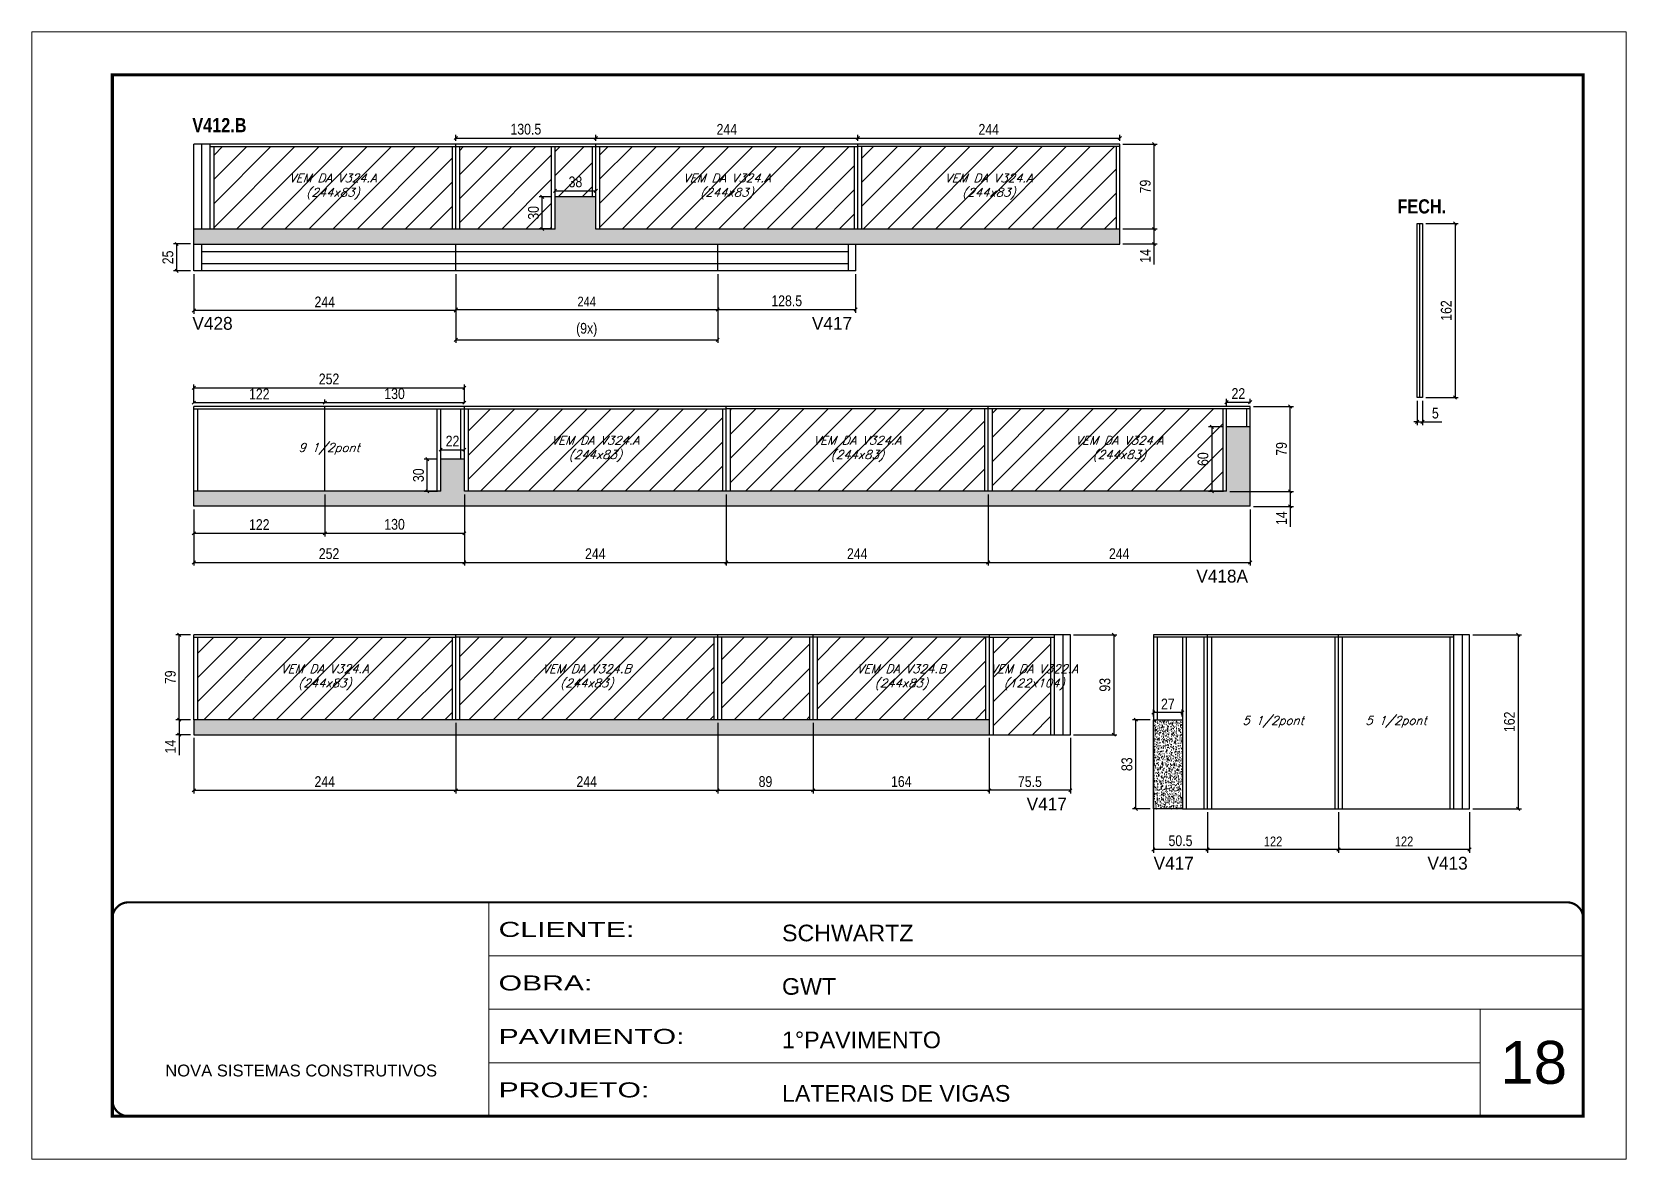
# Model space of a CAD drawing. Extents: x 13154 to 22413, y 1253 to 30260.
# Drawn here: x 14753 to 16238, y 24225 to 25275 of the extents above; entities that cross this region are included whole.
import ezdxf

# ---------------------------------------------------------------- set-up
doc = ezdxf.new("R2010")
doc.units = 0
doc.linetypes.add('CONTINUO', pattern=[0])
doc.linetypes.add('DASHED', pattern=[0.75, 0.5, -0.25])
for name, color, linetype in [('5', 5, 'Continuous'), ('COTA', 241, 'Continuous'), ('NOMENCLATURA', 7, 'Continuous'), ('Painéis', 200, 'Continuous'), ('SARR_2.2x7', 40, 'Continuous'), ('SARR_3.5x7', 81, 'Continuous'), ('SARR_EDITAR', 141, 'Continuous'), ('texto', 7, 'Continuous')]:
    doc.layers.add(name, color=color, linetype=linetype)
for name, color, linetype, lineweight in [('CARIMBO', 255, 'Continuous', 9), ('Folhas', 255, 'Continuous', 9), ('Hachura', 251, 'Continuous', 9), ('SARRAFO DE PRESSAO', 251, 'DASHED', 9)]:
    doc.layers.add(name, color=color, linetype=linetype, lineweight=lineweight)
doc.styles.add('ARIAL', font='arial.ttf')
doc.styles.add('COTA TECNICA', font='techl___.ttf', dxfattribs={"height": 10})
doc.styles.add('COTA TECNICA-50', font='techl___.ttf', dxfattribs={"height": 9})
doc.styles.add('Romans', font='romans.shx')
doc.styles.add('ROMAS860', font='ROMAS860.SHX')
doc.styles.add('TECNICA', font='techb___.ttf', dxfattribs={"height": 10})
doc.styles.add('Tecnologia', font='')
doc.styles.get('Tecnologia').set_extended_font_data('Forgotten Futurist')
doc.dimstyles.new('COTA PAINEL-50', dxfattribs={"dimtxt": 9, "dimasz": 3, "dimexe": 3, "dimexo": 3, "dimgap": 3, "dimtad": 1, "dimdec": 1, "dimzin": 12, "dimdsep": 46, "dimtxsty": 'COTA TECNICA-50', "dimblk1": 'OBLIQUE', "dimblk2": 'OBLIQUE', "dimsah": 1, "dimcen": 0.9, "dimclrd": 4, "dimclre": 4, "dimclrt": 240, "dimadec": 1, "dimazin": 3, "dimtfac": 1, "dimtdec": 1, "dimtmove": 0, "dimatfit": 3, "dimfxl": 1, "dimtolj": 1, "dimtzin": 12, "dimarcsym": 0})
doc.dimstyles.new('PAINEL', dxfattribs={"dimtxt": 10, "dimasz": 3, "dimexe": 3, "dimexo": 3, "dimgap": 3, "dimtad": 1, "dimdec": 1, "dimzin": 12, "dimdsep": 46, "dimtxsty": 'COTA TECNICA', "dimblk1": 'OBLIQUE', "dimblk2": 'OBLIQUE', "dimsah": 1, "dimcen": 0.9, "dimclrd": 4, "dimclre": 4, "dimclrt": 240, "dimadec": 1, "dimazin": 3, "dimtfac": 1, "dimtdec": 1, "dimtmove": 0, "dimatfit": 3, "dimfxl": 1, "dimtolj": 1, "dimtzin": 12, "dimarcsym": 0})

msp = doc.modelspace()

# ---------------------------------------------------------------- texts
at = {"layer": '5', "linetype": 'Continuous', "style": 'ROMAS860'}
for s, p in [('V428', (14902.4, 24997.37)), ('V417', (15479.48, 24997.37)), ('V418A', (15837.51, 24761.93)), ('V417', (15679.48, 24549.61)), ('V417', (15797.76, 24494.5)), ('V413', (16052.82, 24494.5))]:
    msp.add_text(s, height=12, rotation=0.00004, dxfattribs=at).set_placement(p)
at = {"layer": 'CARIMBO', "style": 'ARIAL'}
msp.add_text('18', height=40, dxfattribs=at).set_placement((16120.74, 24295.02))
at = {"layer": 'NOMENCLATURA', "style": 'TECNICA'}
for s, p in [('V412.B', (14902.35, 25181.38)), ('FECH.', (16024.86, 25105.73))]:
    msp.add_text(s, height=13.2, dxfattribs=at).set_placement(p)
at = {"layer": 'texto', "color": 2, "char_height": 8, "attachment_point": 5, "style": 'Romans'}
for s, insert in [('{\\Q19;\\C256;VEM DA V324.A^J(244x83)}', (15033.23, 25130.75)), ('{\\Q19;\\C256;VEM DA V324.A^J(244x83)}', (15400.23, 25130.75)), ('{\\Q19;\\C256;VEM DA V324.A^J(244x83)}', (15644.23, 25130.75)), ('{\\Q19;\\C256;9 1/2pont}', (15029.73, 24886.44)), ('{\\Q19;\\C256;VEM DA V324.A^J(244x83)}', (15277.73, 24886.44)), ('{\\Q19;\\C256;VEM DA V324.A^J(244x83)}', (15521.73, 24886.44)), ('{\\Q19;\\C256;VEM DA V324.A^J(244x83)}', (15765.73, 24886.44)), ('{\\Q19;\\C256;VEM DA V324.A^J(244x83)}', (15025.73, 24673.67)), ('{\\Q19;\\C256;VEM DA V324.B^J(244x83)}', (15269.73, 24673.67)), ('{\\Q19;\\C256;VEM DA V324.B^J(244x83)}', (15562.73, 24673.67)), ('{\\Q19;\\C256;VEM DA V322.A^J(122x104)}', (15686.49, 24673.67)), ('{\\Q19;\\C256;5 1/2pont}', (15909.04, 24632.17)), ('{\\Q19;\\C256;5 1/2pont}', (16023.54, 24632.17))]:
    msp.add_mtext(s, dxfattribs=dict(at, insert=insert))

# ---------------------------------------------------------------- blocks, each defined once
blk = doc.blocks.new('9999999999')
at = {"color": 30, "linetype": 'CONTINUO'}
for p, q in [((98564.6, 34230.2), (98564.6, 34429.4)), ((98564.6, 34379.6), (99584, 34379.6)), ((98564.6, 34329.8), (99488, 34329.8)), ((99584, 34329.8), (99488, 34329.8)), ((99488, 34329.8), (99488, 34230.2)), ((98564.6, 34280), (99488, 34280))]:
    blk.add_line(p, q, dxfattribs=at)
at = {"color": 30, "linetype": 'CONTINUO', "const_width": 2}
blk.add_lwpolyline([(99584, 34230.2), (99584, 34414.4, 0.414214), (99569, 34429.4), (98229, 34429.4, 0.414214), (98214, 34414.4), (98214, 34245.2, 0.414214), (98229, 34230.2), (99584, 34230.2)], format="xyb", dxfattribs=at)
at = {"layer": 'Folhas'}
blk.add_lwpolyline([(98139, 34190.2), (99624, 34190.2), (99624, 35240.2), (98139, 35240.2)], close=True, dxfattribs=at)
at = {"layer": 'Folhas', "color": 30, "const_width": 3}
blk.add_lwpolyline([(98214, 34230.2), (99584, 34230.2), (99584, 35200.2), (98214, 35200.2)], close=True, dxfattribs=at)
at = {"color": 7, "linetype": 'Continuous', "ltscale": 5, "style": 'ARIAL'}
for s, height, p in [('SCHWARTZ', 15.48, (98837.7, 34393.1)), ('GWT', 15.48, (98837.7, 34343.3)), ('1°PAVIMENTO', 15.483, (98837.7, 34293.5)), ('NOVA SISTEMAS CONSTRUTIVOS', 11.059, (98263.2, 34267.2)), ('LATERAIS DE VIGAS', 15.483, (98837.7, 34243.7))]:
    blk.add_text(s, height=height, dxfattribs=at).set_placement(p)
at = {"layer": 'Folhas', "color": 7, "style": 'Tecnologia', "width": 1.5}
for s, p in [('CLIENTE:', (98573.7, 34397.2)), ('OBRA:', (98573.7, 34347.3)), ('PAVIMENTO:', (98573.7, 34297.5)), ('PROJETO:', (98573.7, 34247.7))]:
    blk.add_text(s, height=14, dxfattribs=at).set_placement(p)
blk = doc.blocks.new('_Oblique')
at = {"color": 0, "linetype": 'ByBlock', "lineweight": -2}
blk.add_line((-0.5, -0.5), (0.5, 0.5), dxfattribs=at)
blk = doc.blocks.new('*D1491')
at = {"layer": 'COTA', "color": 4, "linetype": 'ByBlock', "lineweight": -2, "transparency": 16777216}
for p, q in [((15147.7, 25049.3), (15147.7, 25013.2)), ((15391.7, 25049.3), (15391.7, 25013.2)), ((15147.7, 25016.2), (15391.7, 25016.2))]:
    blk.add_line(p, q, dxfattribs=at)
at = {"layer": 'Defpoints', "color": 0, "linetype": 'ByBlock', "transparency": 16777216}
for p in [(15147.7, 25052.3), (15391.7, 25052.3), (15391.7, 25016.2)]:
    blk.add_point(p, dxfattribs=at)
at = {"layer": 'COTA', "color": 4, "linetype": 'ByBlock', "lineweight": -2, "transparency": 16777216, "xscale": 3, "yscale": 3, "zscale": 3, "rotation": 180}
blk.add_blockref('_Oblique', (15147.7, 25016.2), dxfattribs=at)
at = {"layer": 'COTA', "color": 4, "linetype": 'ByBlock', "lineweight": -2, "transparency": 16777216, "xscale": 3, "yscale": 3, "zscale": 3}
blk.add_blockref('_Oblique', (15391.7, 25016.2), dxfattribs=at)
at = {"layer": 'COTA', "color": 240, "linetype": 'ByBlock', "transparency": 16777216, "insert": (15269.7, 25023.7), "char_height": 9, "attachment_point": 5, "style": 'COTA TECNICA-50'}
blk.add_mtext('\\A1;244', dxfattribs=at)
blk = doc.blocks.new('*D1492')
at = {"layer": 'COTA', "color": 4, "linetype": 'ByBlock', "lineweight": -2, "transparency": 16777216}
for p, q in [((14903.7, 25049.3), (14903.7, 25012.3)), ((15147.7, 25049.3), (15147.7, 25012.3)), ((15147.7, 25015.3), (14903.7, 25015.3))]:
    blk.add_line(p, q, dxfattribs=at)
at = {"layer": 'Defpoints', "color": 0, "linetype": 'ByBlock', "transparency": 16777216}
for p in [(14903.7, 25052.3), (15147.7, 25052.3), (14903.7, 25015.3)]:
    blk.add_point(p, dxfattribs=at)
at = {"layer": 'COTA', "color": 4, "linetype": 'ByBlock', "lineweight": -2, "transparency": 16777216, "xscale": 3, "yscale": 3, "zscale": 3, "rotation": 180}
blk.add_blockref('_Oblique', (14903.7, 25015.3), dxfattribs=at)
at = {"layer": 'COTA', "color": 4, "linetype": 'ByBlock', "lineweight": -2, "transparency": 16777216, "xscale": 3, "yscale": 3, "zscale": 3}
blk.add_blockref('_Oblique', (15147.7, 25015.3), dxfattribs=at)
at = {"layer": 'COTA', "color": 240, "linetype": 'ByBlock', "transparency": 16777216, "insert": (15025.7, 25023.3), "char_height": 10, "attachment_point": 5, "style": 'COTA TECNICA'}
blk.add_mtext('\\A1;244', dxfattribs=at)
blk = doc.blocks.new('*D1493')
at = {"layer": 'COTA', "color": 4, "linetype": 'ByBlock', "lineweight": -2, "transparency": 16777216}
for p, q in [((15391.7, 25049.3), (15391.7, 25013.2)), ((15520.2, 25049.3), (15520.2, 25013.2)), ((15391.7, 25016.2), (15520.2, 25016.2))]:
    blk.add_line(p, q, dxfattribs=at)
at = {"layer": 'Defpoints', "color": 0, "linetype": 'ByBlock', "transparency": 16777216}
for p in [(15391.7, 25052.3), (15520.2, 25052.3), (15520.2, 25016.2)]:
    blk.add_point(p, dxfattribs=at)
at = {"layer": 'COTA', "color": 4, "linetype": 'ByBlock', "lineweight": -2, "transparency": 16777216, "xscale": 3, "yscale": 3, "zscale": 3, "rotation": 180}
blk.add_blockref('_Oblique', (15391.7, 25016.2), dxfattribs=at)
at = {"layer": 'COTA', "color": 4, "linetype": 'ByBlock', "lineweight": -2, "transparency": 16777216, "xscale": 3, "yscale": 3, "zscale": 3}
blk.add_blockref('_Oblique', (15520.2, 25016.2), dxfattribs=at)
at = {"layer": 'COTA', "color": 240, "linetype": 'ByBlock', "transparency": 16777216, "insert": (15456, 25024.3), "char_height": 10, "attachment_point": 5, "style": 'COTA TECNICA'}
blk.add_mtext('\\A1;128.5', dxfattribs=at)
blk = doc.blocks.new('*D1494')
at = {"layer": 'COTA', "color": 4, "lineweight": -2, "transparency": 16777216}
for p, q in [((15147.7, 25049.3), (15147.7, 24985.1)), ((15391.7, 25049.3), (15391.7, 24985.1)), ((15147.7, 24988.1), (15391.7, 24988.1))]:
    blk.add_line(p, q, dxfattribs=at)
at = {"layer": 'Defpoints', "color": 0, "transparency": 16777216}
for p in [(15147.7, 25052.3), (15391.7, 25052.3), (15391.7, 24988.1)]:
    blk.add_point(p, dxfattribs=at)
at = {"layer": 'COTA', "color": 4, "lineweight": -2, "transparency": 16777216, "xscale": 3, "yscale": 3, "zscale": 3, "rotation": 180}
blk.add_blockref('_Oblique', (15147.7, 24988.1), dxfattribs=at)
at = {"layer": 'COTA', "color": 4, "lineweight": -2, "transparency": 16777216, "xscale": 3, "yscale": 3, "zscale": 3}
blk.add_blockref('_Oblique', (15391.7, 24988.1), dxfattribs=at)
at = {"layer": 'COTA', "color": 240, "transparency": 16777216, "insert": (15269.7, 24997.3), "char_height": 10, "attachment_point": 5, "style": 'COTA TECNICA'}
blk.add_mtext('\\A1;(9x)', dxfattribs=at)
blk = doc.blocks.new('*D1499')
at = {"layer": 'COTA', "color": 4, "lineweight": -2, "transparency": 16777216}
for p, q in [((15237.2, 25121.3), (15225.3, 25121.3)), ((15228.3, 25091.3), (15228.3, 25121.3)), ((15237.2, 25091.3), (15225.3, 25091.3))]:
    blk.add_line(p, q, dxfattribs=at)
at = {"layer": 'Defpoints', "color": 0, "transparency": 16777216}
for p in [(15228.3, 25121.3), (15240.2, 25121.3), (15240.2, 25091.3)]:
    blk.add_point(p, dxfattribs=at)
at = {"layer": 'COTA', "color": 4, "lineweight": -2, "transparency": 16777216, "xscale": 3, "yscale": 3, "zscale": 3}
for p, rotation in [((15228.3, 25121.3), 90), ((15228.3, 25091.3), 270)]:
    blk.add_blockref('_Oblique', p, dxfattribs=dict(at, rotation=rotation))
at = {"layer": 'COTA', "color": 240, "transparency": 16777216, "insert": (15220.1, 25106.3), "char_height": 10, "attachment_point": 5, "rotation": 90, "style": 'COTA TECNICA'}
blk.add_mtext('\\A1;30', dxfattribs=at)
blk = doc.blocks.new('*D1500')
at = {"layer": 'COTA', "color": 4, "lineweight": -2, "transparency": 16777216}
for p, q in [((15240.2, 25124.3), (15240.2, 25129.8)), ((15240.2, 25126.8), (15278.2, 25126.8)), ((15278.2, 25124.3), (15278.2, 25129.8))]:
    blk.add_line(p, q, dxfattribs=at)
at = {"layer": 'Defpoints', "color": 0, "transparency": 16777216}
for p in [(15278.2, 25126.8), (15240.2, 25121.3), (15278.2, 25121.3)]:
    blk.add_point(p, dxfattribs=at)
at = {"layer": 'COTA', "color": 4, "lineweight": -2, "transparency": 16777216, "xscale": 3, "yscale": 3, "zscale": 3, "rotation": 180}
blk.add_blockref('_Oblique', (15240.2, 25126.8), dxfattribs=at)
at = {"layer": 'COTA', "color": 4, "lineweight": -2, "transparency": 16777216, "xscale": 3, "yscale": 3, "zscale": 3}
blk.add_blockref('_Oblique', (15278.2, 25126.8), dxfattribs=at)
at = {"layer": 'COTA', "color": 240, "transparency": 16777216, "insert": (15259.2, 25135.1), "char_height": 10, "attachment_point": 5, "style": 'COTA TECNICA'}
blk.add_mtext('\\A1;38', dxfattribs=at)
blk = doc.blocks.new('*D1501')
at = {"layer": 'COTA', "color": 4, "lineweight": -2, "transparency": 16777216}
for p, q in [((15130.7, 24876.9), (15118.2, 24876.9)), ((15121.2, 24846.9), (15121.2, 24876.9)), ((15130.7, 24846.9), (15118.2, 24846.9))]:
    blk.add_line(p, q, dxfattribs=at)
at = {"layer": 'Defpoints', "color": 0, "transparency": 16777216}
for p in [(15121.2, 24876.9), (15133.7, 24876.9), (15133.7, 24846.9)]:
    blk.add_point(p, dxfattribs=at)
at = {"layer": 'COTA', "color": 4, "lineweight": -2, "transparency": 16777216, "xscale": 3, "yscale": 3, "zscale": 3}
for p, rotation in [((15121.2, 24876.9), 90), ((15121.2, 24846.9), 270)]:
    blk.add_blockref('_Oblique', p, dxfattribs=dict(at, rotation=rotation))
at = {"layer": 'COTA', "color": 240, "transparency": 16777216, "insert": (15113, 24861.9), "char_height": 10, "attachment_point": 5, "rotation": 90, "style": 'COTA TECNICA'}
blk.add_mtext('\\A1;30', dxfattribs=at)
blk = doc.blocks.new('*D1502')
at = {"layer": 'COTA', "color": 4, "lineweight": -2, "transparency": 16777216}
for p, q in [((15133.7, 24879.9), (15133.7, 24888.7)), ((15155.7, 24879.9), (15155.7, 24888.7)), ((15133.7, 24885.7), (15155.7, 24885.7))]:
    blk.add_line(p, q, dxfattribs=at)
at = {"layer": 'Defpoints', "color": 0, "transparency": 16777216}
for p in [(15133.7, 24876.9), (15155.7, 24885.7), (15155.7, 24876.9)]:
    blk.add_point(p, dxfattribs=at)
at = {"layer": 'COTA', "color": 4, "lineweight": -2, "transparency": 16777216, "xscale": 3, "yscale": 3, "zscale": 3, "rotation": 180}
blk.add_blockref('_Oblique', (15133.7, 24885.7), dxfattribs=at)
at = {"layer": 'COTA', "color": 4, "lineweight": -2, "transparency": 16777216, "xscale": 3, "yscale": 3, "zscale": 3}
blk.add_blockref('_Oblique', (15155.7, 24885.7), dxfattribs=at)
at = {"layer": 'COTA', "color": 240, "transparency": 16777216, "insert": (15144.7, 24893.7), "char_height": 10, "attachment_point": 5, "style": 'COTA TECNICA'}
blk.add_mtext('\\A1;22', dxfattribs=at)
blk = doc.blocks.new('*D1503')
at = {"layer": 'COTA', "color": 4, "lineweight": -2, "transparency": 16777216}
for p, q in [((15147.7, 24631.2), (15147.7, 24565.4)), ((14903.7, 24617.2), (14903.7, 24565.4)), ((14903.7, 24568.4), (15147.7, 24568.4))]:
    blk.add_line(p, q, dxfattribs=at)
at = {"layer": 'Defpoints', "color": 0, "transparency": 16777216}
for p in [(15147.7, 24634.2), (14903.7, 24620.2), (15147.7, 24568.4)]:
    blk.add_point(p, dxfattribs=at)
at = {"layer": 'COTA', "color": 4, "lineweight": -2, "transparency": 16777216, "xscale": 3, "yscale": 3, "zscale": 3, "rotation": 180}
blk.add_blockref('_Oblique', (14903.7, 24568.4), dxfattribs=at)
at = {"layer": 'COTA', "color": 4, "lineweight": -2, "transparency": 16777216, "xscale": 3, "yscale": 3, "zscale": 3}
blk.add_blockref('_Oblique', (15147.7, 24568.4), dxfattribs=at)
at = {"layer": 'COTA', "color": 240, "transparency": 16777216, "insert": (15025.7, 24576.5), "char_height": 10, "attachment_point": 5, "style": 'COTA TECNICA'}
blk.add_mtext('\\A1;244', dxfattribs=at)
blk = doc.blocks.new('*D1504')
at = {"layer": 'COTA', "color": 4, "lineweight": -2, "transparency": 16777216}
for p, q in [((15147.7, 24631.2), (15147.7, 24565.4)), ((15391.7, 24631.2), (15391.7, 24565.4)), ((15147.7, 24568.4), (15391.7, 24568.4))]:
    blk.add_line(p, q, dxfattribs=at)
at = {"layer": 'Defpoints', "color": 0, "transparency": 16777216}
for p in [(15147.7, 24634.2), (15391.7, 24634.2), (15391.7, 24568.4)]:
    blk.add_point(p, dxfattribs=at)
at = {"layer": 'COTA', "color": 4, "lineweight": -2, "transparency": 16777216, "xscale": 3, "yscale": 3, "zscale": 3, "rotation": 180}
blk.add_blockref('_Oblique', (15147.7, 24568.4), dxfattribs=at)
at = {"layer": 'COTA', "color": 4, "lineweight": -2, "transparency": 16777216, "xscale": 3, "yscale": 3, "zscale": 3}
blk.add_blockref('_Oblique', (15391.7, 24568.4), dxfattribs=at)
at = {"layer": 'COTA', "color": 240, "transparency": 16777216, "insert": (15269.7, 24576.5), "char_height": 10, "attachment_point": 5, "style": 'COTA TECNICA'}
blk.add_mtext('\\A1;244', dxfattribs=at)
blk = doc.blocks.new('*D1505')
at = {"layer": 'COTA', "color": 4, "lineweight": -2, "transparency": 16777216}
for p, q in [((15391.7, 24631.2), (15391.7, 24565.4)), ((15480.7, 24631.2), (15480.7, 24565.4)), ((15391.7, 24568.4), (15480.7, 24568.4))]:
    blk.add_line(p, q, dxfattribs=at)
at = {"layer": 'Defpoints', "color": 0, "transparency": 16777216}
for p in [(15391.7, 24634.2), (15480.7, 24634.2), (15480.7, 24568.4)]:
    blk.add_point(p, dxfattribs=at)
at = {"layer": 'COTA', "color": 4, "lineweight": -2, "transparency": 16777216, "xscale": 3, "yscale": 3, "zscale": 3, "rotation": 180}
blk.add_blockref('_Oblique', (15391.7, 24568.4), dxfattribs=at)
at = {"layer": 'COTA', "color": 4, "lineweight": -2, "transparency": 16777216, "xscale": 3, "yscale": 3, "zscale": 3}
blk.add_blockref('_Oblique', (15480.7, 24568.4), dxfattribs=at)
at = {"layer": 'COTA', "color": 240, "transparency": 16777216, "insert": (15436.2, 24576.5), "char_height": 10, "attachment_point": 5, "style": 'COTA TECNICA'}
blk.add_mtext('\\A1;89', dxfattribs=at)
blk = doc.blocks.new('*D1506')
at = {"layer": 'COTA', "color": 4, "lineweight": -2, "transparency": 16777216}
for p, q in [((15480.7, 24631.2), (15480.7, 24565.4)), ((15644.7, 24617.2), (15644.7, 24565.4)), ((15480.7, 24568.4), (15644.7, 24568.4))]:
    blk.add_line(p, q, dxfattribs=at)
at = {"layer": 'Defpoints', "color": 0, "transparency": 16777216}
for p in [(15480.7, 24634.2), (15644.7, 24620.2), (15644.7, 24568.4)]:
    blk.add_point(p, dxfattribs=at)
at = {"layer": 'COTA', "color": 4, "lineweight": -2, "transparency": 16777216, "xscale": 3, "yscale": 3, "zscale": 3, "rotation": 180}
blk.add_blockref('_Oblique', (15480.7, 24568.4), dxfattribs=at)
at = {"layer": 'COTA', "color": 4, "lineweight": -2, "transparency": 16777216, "xscale": 3, "yscale": 3, "zscale": 3}
blk.add_blockref('_Oblique', (15644.7, 24568.4), dxfattribs=at)
at = {"layer": 'COTA', "color": 240, "transparency": 16777216, "insert": (15562.7, 24576.5), "char_height": 10, "attachment_point": 5, "style": 'COTA TECNICA'}
blk.add_mtext('\\A1;164', dxfattribs=at)
blk = doc.blocks.new('*D1507')
at = {"layer": 'COTA', "color": 4, "lineweight": -2, "transparency": 16777216}
for p, q in [((15644.7, 24617.2), (15644.7, 24565.4)), ((15720.2, 24617.2), (15720.2, 24565.4)), ((15720.2, 24568.4), (15644.7, 24568.4))]:
    blk.add_line(p, q, dxfattribs=at)
at = {"layer": 'Defpoints', "color": 0, "transparency": 16777216}
for p in [(15644.7, 24620.2), (15720.2, 24620.2), (15644.7, 24568.4)]:
    blk.add_point(p, dxfattribs=at)
at = {"layer": 'COTA', "color": 4, "lineweight": -2, "transparency": 16777216, "xscale": 3, "yscale": 3, "zscale": 3, "rotation": 180}
blk.add_blockref('_Oblique', (15644.7, 24568.4), dxfattribs=at)
at = {"layer": 'COTA', "color": 4, "lineweight": -2, "transparency": 16777216, "xscale": 3, "yscale": 3, "zscale": 3}
blk.add_blockref('_Oblique', (15720.2, 24568.4), dxfattribs=at)
at = {"layer": 'COTA', "color": 240, "transparency": 16777216, "insert": (15682.5, 24576.5), "char_height": 10, "attachment_point": 5, "style": 'COTA TECNICA'}
blk.add_mtext('\\A1;75.5', dxfattribs=at)
blk = doc.blocks.new('*D1508')
at = {"layer": 'COTA', "color": 4, "lineweight": -2, "transparency": 16777216}
for p, q in [((16051.2, 25096.3), (16081.5, 25096.3)), ((16078.5, 25096.3), (16078.5, 24934.3)), ((16051.2, 24934.3), (16081.5, 24934.3))]:
    blk.add_line(p, q, dxfattribs=at)
at = {"layer": 'Defpoints', "color": 0, "transparency": 16777216}
for p in [(16048.2, 25096.3), (16048.2, 24934.3), (16078.5, 24934.3)]:
    blk.add_point(p, dxfattribs=at)
at = {"layer": 'COTA', "color": 4, "lineweight": -2, "transparency": 16777216, "xscale": 3, "yscale": 3, "zscale": 3}
for p, rotation in [((16078.5, 25096.3), 90), ((16078.5, 24934.3), 270)]:
    blk.add_blockref('_Oblique', p, dxfattribs=dict(at, rotation=rotation))
at = {"layer": 'COTA', "color": 240, "transparency": 16777216, "insert": (16070.4, 25015.3), "char_height": 10, "attachment_point": 5, "rotation": 90, "style": 'COTA TECNICA'}
blk.add_mtext('\\A1;162', dxfattribs=at)
blk = doc.blocks.new('*D1509')
at = {"layer": 'COTA', "color": 4, "lineweight": -2, "transparency": 16777216}
for p, q in [((16043.2, 24931.3), (16043.2, 24908.6)), ((16048.2, 24931.3), (16048.2, 24908.6)), ((16043.2, 24911.6), (16040.2, 24911.6)), ((16043.2, 24911.6), (16048.2, 24911.6)), ((16048.2, 24911.6), (16066.3, 24911.6))]:
    blk.add_line(p, q, dxfattribs=at)
at = {"layer": 'Defpoints', "color": 0, "transparency": 16777216}
for p in [(16043.2, 24934.3), (16048.2, 24934.3), (16048.2, 24911.6)]:
    blk.add_point(p, dxfattribs=at)
at = {"layer": 'COTA', "color": 4, "lineweight": -2, "transparency": 16777216, "xscale": 3, "yscale": 3, "zscale": 3}
blk.add_blockref('_Oblique', (16043.2, 24911.6), dxfattribs=at)
at = {"layer": 'COTA', "color": 4, "lineweight": -2, "transparency": 16777216, "xscale": 3, "yscale": 3, "zscale": 3, "rotation": 180}
blk.add_blockref('_Oblique', (16048.2, 24911.6), dxfattribs=at)
at = {"layer": 'COTA', "color": 240, "transparency": 16777216, "insert": (16060.2, 24919.7), "char_height": 10, "attachment_point": 5, "style": 'COTA TECNICA'}
blk.add_mtext('\\A1;5', dxfattribs=at)
blk = doc.blocks.new('*D1510')
at = {"layer": 'COTA', "color": 4, "lineweight": -2, "transparency": 16777216}
for p, q in [((14903.7, 24829.9), (14903.7, 24777.7)), ((15155.7, 24843.9), (15155.7, 24777.7)), ((14903.7, 24780.7), (15155.7, 24780.7))]:
    blk.add_line(p, q, dxfattribs=at)
at = {"layer": 'Defpoints', "color": 0, "transparency": 16777216}
for p in [(15155.7, 24846.9), (14903.7, 24832.9), (15155.7, 24780.7)]:
    blk.add_point(p, dxfattribs=at)
at = {"layer": 'COTA', "color": 4, "lineweight": -2, "transparency": 16777216, "xscale": 3, "yscale": 3, "zscale": 3, "rotation": 180}
blk.add_blockref('_Oblique', (14903.7, 24780.7), dxfattribs=at)
at = {"layer": 'COTA', "color": 4, "lineweight": -2, "transparency": 16777216, "xscale": 3, "yscale": 3, "zscale": 3}
blk.add_blockref('_Oblique', (15155.7, 24780.7), dxfattribs=at)
at = {"layer": 'COTA', "color": 240, "transparency": 16777216, "insert": (15029.7, 24788.8), "char_height": 10, "attachment_point": 5, "style": 'COTA TECNICA'}
blk.add_mtext('\\A1;252', dxfattribs=at)
blk = doc.blocks.new('*D1511')
at = {"layer": 'COTA', "color": 4, "lineweight": -2, "transparency": 16777216}
for p, q in [((15155.7, 24843.9), (15155.7, 24777.7)), ((15399.7, 24843.9), (15399.7, 24777.7)), ((15155.7, 24780.7), (15399.7, 24780.7))]:
    blk.add_line(p, q, dxfattribs=at)
at = {"layer": 'Defpoints', "color": 0, "transparency": 16777216}
for p in [(15155.7, 24846.9), (15399.7, 24846.9), (15399.7, 24780.7)]:
    blk.add_point(p, dxfattribs=at)
at = {"layer": 'COTA', "color": 4, "lineweight": -2, "transparency": 16777216, "xscale": 3, "yscale": 3, "zscale": 3, "rotation": 180}
blk.add_blockref('_Oblique', (15155.7, 24780.7), dxfattribs=at)
at = {"layer": 'COTA', "color": 4, "lineweight": -2, "transparency": 16777216, "xscale": 3, "yscale": 3, "zscale": 3}
blk.add_blockref('_Oblique', (15399.7, 24780.7), dxfattribs=at)
at = {"layer": 'COTA', "color": 240, "transparency": 16777216, "insert": (15277.7, 24788.8), "char_height": 10, "attachment_point": 5, "style": 'COTA TECNICA'}
blk.add_mtext('\\A1;244', dxfattribs=at)
blk = doc.blocks.new('*D1512')
at = {"layer": 'COTA', "color": 4, "lineweight": -2, "transparency": 16777216}
for p, q in [((15399.7, 24843.9), (15399.7, 24777.7)), ((15643.7, 24843.9), (15643.7, 24777.7)), ((15399.7, 24780.7), (15643.7, 24780.7))]:
    blk.add_line(p, q, dxfattribs=at)
at = {"layer": 'Defpoints', "color": 0, "transparency": 16777216}
for p in [(15399.7, 24846.9), (15643.7, 24846.9), (15643.7, 24780.7)]:
    blk.add_point(p, dxfattribs=at)
at = {"layer": 'COTA', "color": 4, "lineweight": -2, "transparency": 16777216, "xscale": 3, "yscale": 3, "zscale": 3, "rotation": 180}
blk.add_blockref('_Oblique', (15399.7, 24780.7), dxfattribs=at)
at = {"layer": 'COTA', "color": 4, "lineweight": -2, "transparency": 16777216, "xscale": 3, "yscale": 3, "zscale": 3}
blk.add_blockref('_Oblique', (15643.7, 24780.7), dxfattribs=at)
at = {"layer": 'COTA', "color": 240, "transparency": 16777216, "insert": (15521.7, 24788.8), "char_height": 10, "attachment_point": 5, "style": 'COTA TECNICA'}
blk.add_mtext('\\A1;244', dxfattribs=at)
blk = doc.blocks.new('*D1513')
at = {"layer": 'COTA', "color": 4, "lineweight": -2, "transparency": 16777216}
for p, q in [((15643.7, 24843.9), (15643.7, 24777.7)), ((15887.7, 24829.9), (15887.7, 24777.7)), ((15643.7, 24780.7), (15887.7, 24780.7))]:
    blk.add_line(p, q, dxfattribs=at)
at = {"layer": 'Defpoints', "color": 0, "transparency": 16777216}
for p in [(15643.7, 24846.9), (15887.7, 24832.9), (15887.7, 24780.7)]:
    blk.add_point(p, dxfattribs=at)
at = {"layer": 'COTA', "color": 4, "lineweight": -2, "transparency": 16777216, "xscale": 3, "yscale": 3, "zscale": 3, "rotation": 180}
blk.add_blockref('_Oblique', (15643.7, 24780.7), dxfattribs=at)
at = {"layer": 'COTA', "color": 4, "lineweight": -2, "transparency": 16777216, "xscale": 3, "yscale": 3, "zscale": 3}
blk.add_blockref('_Oblique', (15887.7, 24780.7), dxfattribs=at)
at = {"layer": 'COTA', "color": 240, "transparency": 16777216, "insert": (15765.7, 24788.8), "char_height": 10, "attachment_point": 5, "style": 'COTA TECNICA'}
blk.add_mtext('\\A1;244', dxfattribs=at)
blk = doc.blocks.new('*D1514')
at = {"layer": 'COTA', "color": 4, "lineweight": -2, "transparency": 16777216}
for p, q in [((14903.7, 24829.9), (14903.7, 24804.8)), ((15025.7, 24843.9), (15025.7, 24804.8)), ((14903.7, 24807.8), (15025.7, 24807.8))]:
    blk.add_line(p, q, dxfattribs=at)
at = {"layer": 'Defpoints', "color": 0, "transparency": 16777216}
for p in [(15025.7, 24846.9), (14903.7, 24832.9), (15025.7, 24807.8)]:
    blk.add_point(p, dxfattribs=at)
at = {"layer": 'COTA', "color": 4, "lineweight": -2, "transparency": 16777216, "xscale": 3, "yscale": 3, "zscale": 3, "rotation": 180}
blk.add_blockref('_Oblique', (14903.7, 24807.8), dxfattribs=at)
at = {"layer": 'COTA', "color": 4, "lineweight": -2, "transparency": 16777216, "xscale": 3, "yscale": 3, "zscale": 3}
blk.add_blockref('_Oblique', (15025.7, 24807.8), dxfattribs=at)
at = {"layer": 'COTA', "color": 240, "transparency": 16777216, "insert": (14964.7, 24815.9), "char_height": 10, "attachment_point": 5, "style": 'COTA TECNICA'}
blk.add_mtext('\\A1;122', dxfattribs=at)
blk = doc.blocks.new('*D1515')
at = {"layer": 'COTA', "color": 4, "lineweight": -2, "transparency": 16777216}
for p, q in [((15025.7, 24843.9), (15025.7, 24804.8)), ((15155.7, 24843.9), (15155.7, 24804.8)), ((15025.7, 24807.8), (15155.7, 24807.8))]:
    blk.add_line(p, q, dxfattribs=at)
at = {"layer": 'Defpoints', "color": 0, "transparency": 16777216}
for p in [(15025.7, 24846.9), (15155.7, 24846.9), (15155.7, 24807.8)]:
    blk.add_point(p, dxfattribs=at)
at = {"layer": 'COTA', "color": 4, "lineweight": -2, "transparency": 16777216, "xscale": 3, "yscale": 3, "zscale": 3, "rotation": 180}
blk.add_blockref('_Oblique', (15025.7, 24807.8), dxfattribs=at)
at = {"layer": 'COTA', "color": 4, "lineweight": -2, "transparency": 16777216, "xscale": 3, "yscale": 3, "zscale": 3}
blk.add_blockref('_Oblique', (15155.7, 24807.8), dxfattribs=at)
at = {"layer": 'COTA', "color": 240, "transparency": 16777216, "insert": (15090.7, 24816.1), "char_height": 10, "attachment_point": 5, "style": 'COTA TECNICA'}
blk.add_mtext('\\A1;130', dxfattribs=at)
blk = doc.blocks.new('*D1516')
at = {"layer": 'COTA', "color": 4, "lineweight": -2, "transparency": 16777216}
for p, q in [((15723.2, 24713.2), (15763.6, 24713.2)), ((15760.6, 24713.2), (15760.6, 24620.2)), ((15723.2, 24620.2), (15763.6, 24620.2))]:
    blk.add_line(p, q, dxfattribs=at)
at = {"layer": 'Defpoints', "color": 0, "transparency": 16777216}
for p in [(15720.2, 24713.2), (15720.2, 24620.2), (15760.6, 24620.2)]:
    blk.add_point(p, dxfattribs=at)
at = {"layer": 'COTA', "color": 4, "lineweight": -2, "transparency": 16777216, "xscale": 3, "yscale": 3, "zscale": 3}
for p, rotation in [((15760.6, 24713.2), 90), ((15760.6, 24620.2), 270)]:
    blk.add_blockref('_Oblique', p, dxfattribs=dict(at, rotation=rotation))
at = {"layer": 'COTA', "color": 240, "transparency": 16777216, "insert": (15752.4, 24666.7), "char_height": 10, "attachment_point": 5, "rotation": 90, "style": 'COTA TECNICA'}
blk.add_mtext('\\A1;93', dxfattribs=at)
blk = doc.blocks.new('*D1517')
at = {"layer": 'COTA', "color": 4, "lineweight": -2, "transparency": 16777216}
for p, q in [((14900.7, 24634.2), (14887, 24634.2)), ((14890, 24634.2), (14890, 24620.2)), ((14900.7, 24620.2), (14887, 24620.2)), ((14890, 24620.2), (14890, 24601.1))]:
    blk.add_line(p, q, dxfattribs=at)
at = {"layer": 'Defpoints', "color": 0, "transparency": 16777216}
for p in [(14903.7, 24634.2), (14890, 24620.2), (14903.7, 24620.2)]:
    blk.add_point(p, dxfattribs=at)
at = {"layer": 'COTA', "color": 4, "lineweight": -2, "transparency": 16777216, "xscale": 3, "yscale": 3, "zscale": 3}
for p, rotation in [((14890, 24634.2), 90), ((14890, 24620.2), 270)]:
    blk.add_blockref('_Oblique', p, dxfattribs=dict(at, rotation=rotation))
at = {"layer": 'COTA', "color": 240, "transparency": 16777216, "insert": (14881.9, 24609.1), "char_height": 10, "attachment_point": 5, "rotation": 90, "style": 'COTA TECNICA'}
blk.add_mtext('\\A1;14', dxfattribs=at)
blk = doc.blocks.new('*D1518')
at = {"layer": 'COTA', "color": 4, "lineweight": -2, "transparency": 16777216}
for p, q in [((14900.7, 24713.2), (14887, 24713.2)), ((14890, 24634.2), (14890, 24713.2)), ((14900.7, 24634.2), (14887, 24634.2))]:
    blk.add_line(p, q, dxfattribs=at)
at = {"layer": 'Defpoints', "color": 0, "transparency": 16777216}
for p in [(14890, 24713.2), (14903.7, 24713.2), (14903.7, 24634.2)]:
    blk.add_point(p, dxfattribs=at)
at = {"layer": 'COTA', "color": 4, "lineweight": -2, "transparency": 16777216, "xscale": 3, "yscale": 3, "zscale": 3}
for p, rotation in [((14890, 24713.2), 90), ((14890, 24634.2), 270)]:
    blk.add_blockref('_Oblique', p, dxfattribs=dict(at, rotation=rotation))
at = {"layer": 'COTA', "color": 240, "transparency": 16777216, "insert": (14881.9, 24673.7), "char_height": 10, "attachment_point": 5, "rotation": 90, "style": 'COTA TECNICA'}
blk.add_mtext('\\A1;79', dxfattribs=at)
blk = doc.blocks.new('*D1519')
at = {"layer": 'COTA', "color": 4, "linetype": 'ByBlock', "lineweight": -2, "transparency": 16777216}
for p, q in [((15970, 24548.2), (15970, 24510.3)), ((16092, 24548.2), (16092, 24510.3)), ((16092, 24513.3), (15970, 24513.3))]:
    blk.add_line(p, q, dxfattribs=at)
at = {"layer": 'Defpoints', "color": 0, "linetype": 'ByBlock', "transparency": 16777216}
for p in [(15970, 24551.2), (16092, 24551.2), (15970, 24513.3)]:
    blk.add_point(p, dxfattribs=at)
at = {"layer": 'COTA', "color": 4, "linetype": 'ByBlock', "lineweight": -2, "transparency": 16777216, "xscale": 3, "yscale": 3, "zscale": 3, "rotation": 180}
blk.add_blockref('_Oblique', (15970, 24513.3), dxfattribs=at)
at = {"layer": 'COTA', "color": 4, "linetype": 'ByBlock', "lineweight": -2, "transparency": 16777216, "xscale": 3, "yscale": 3, "zscale": 3}
blk.add_blockref('_Oblique', (16092, 24513.3), dxfattribs=at)
at = {"layer": 'COTA', "color": 240, "linetype": 'ByBlock', "transparency": 16777216, "insert": (16031, 24520.8), "char_height": 9, "attachment_point": 5, "style": 'COTA TECNICA-50'}
blk.add_mtext('\\A1;122', dxfattribs=at)
blk = doc.blocks.new('*D1520')
at = {"layer": 'COTA', "color": 4, "linetype": 'ByBlock', "lineweight": -2, "transparency": 16777216}
for p, q in [((15848, 24548.2), (15848, 24510.3)), ((15970, 24548.2), (15970, 24510.3)), ((15970, 24513.3), (15848, 24513.3))]:
    blk.add_line(p, q, dxfattribs=at)
at = {"layer": 'Defpoints', "color": 0, "linetype": 'ByBlock', "transparency": 16777216}
for p in [(15848, 24551.2), (15970, 24551.2), (15848, 24513.3)]:
    blk.add_point(p, dxfattribs=at)
at = {"layer": 'COTA', "color": 4, "linetype": 'ByBlock', "lineweight": -2, "transparency": 16777216, "xscale": 3, "yscale": 3, "zscale": 3, "rotation": 180}
blk.add_blockref('_Oblique', (15848, 24513.3), dxfattribs=at)
at = {"layer": 'COTA', "color": 4, "linetype": 'ByBlock', "lineweight": -2, "transparency": 16777216, "xscale": 3, "yscale": 3, "zscale": 3}
blk.add_blockref('_Oblique', (15970, 24513.3), dxfattribs=at)
at = {"layer": 'COTA', "color": 240, "linetype": 'ByBlock', "transparency": 16777216, "insert": (15909, 24520.8), "char_height": 9, "attachment_point": 5, "style": 'COTA TECNICA-50'}
blk.add_mtext('\\A1;122', dxfattribs=at)
blk = doc.blocks.new('*D1521')
at = {"layer": 'COTA', "color": 4, "lineweight": -2, "transparency": 16777216}
for p, q in [((15797.5, 24631.2), (15797.5, 24510.3)), ((15848, 24548.2), (15848, 24510.3)), ((15848, 24513.3), (15797.5, 24513.3))]:
    blk.add_line(p, q, dxfattribs=at)
at = {"layer": 'Defpoints', "color": 0, "transparency": 16777216}
for p in [(15797.5, 24634.2), (15848, 24551.2), (15797.5, 24513.3)]:
    blk.add_point(p, dxfattribs=at)
at = {"layer": 'COTA', "color": 4, "lineweight": -2, "transparency": 16777216, "xscale": 3, "yscale": 3, "zscale": 3, "rotation": 180}
blk.add_blockref('_Oblique', (15797.5, 24513.3), dxfattribs=at)
at = {"layer": 'COTA', "color": 4, "lineweight": -2, "transparency": 16777216, "xscale": 3, "yscale": 3, "zscale": 3}
blk.add_blockref('_Oblique', (15848, 24513.3), dxfattribs=at)
at = {"layer": 'COTA', "color": 240, "transparency": 16777216, "insert": (15822.8, 24521.4), "char_height": 10, "attachment_point": 5, "style": 'COTA TECNICA'}
blk.add_mtext('\\A1;50.5', dxfattribs=at)
blk = doc.blocks.new('*D1522')
at = {"layer": 'COTA', "color": 4, "lineweight": -2, "transparency": 16777216}
for p, q in [((15794.5, 24634.2), (15778.1, 24634.2)), ((15781.1, 24551.2), (15781.1, 24634.2)), ((15794.5, 24551.2), (15778.1, 24551.2))]:
    blk.add_line(p, q, dxfattribs=at)
at = {"layer": 'Defpoints', "color": 0, "transparency": 16777216}
for p in [(15781.1, 24634.2), (15797.5, 24634.2), (15797.5, 24551.2)]:
    blk.add_point(p, dxfattribs=at)
at = {"layer": 'COTA', "color": 4, "lineweight": -2, "transparency": 16777216, "xscale": 3, "yscale": 3, "zscale": 3}
for p, rotation in [((15781.1, 24634.2), 90), ((15781.1, 24551.2), 270)]:
    blk.add_blockref('_Oblique', p, dxfattribs=dict(at, rotation=rotation))
at = {"layer": 'COTA', "color": 240, "transparency": 16777216, "insert": (15772.9, 24592.7), "char_height": 10, "attachment_point": 5, "rotation": 90, "style": 'COTA TECNICA'}
blk.add_mtext('\\A1;83', dxfattribs=at)
blk = doc.blocks.new('*D1523')
at = {"layer": 'COTA', "color": 4, "lineweight": -2, "transparency": 16777216}
for p, q in [((14900.7, 25077.3), (14884.7, 25077.3)), ((14887.7, 25077.3), (14887.7, 25052.3)), ((14900.7, 25052.3), (14884.7, 25052.3))]:
    blk.add_line(p, q, dxfattribs=at)
at = {"layer": 'Defpoints', "color": 0, "transparency": 16777216}
for p in [(14903.7, 25077.3), (14887.7, 25052.3), (14903.7, 25052.3)]:
    blk.add_point(p, dxfattribs=at)
at = {"layer": 'COTA', "color": 4, "lineweight": -2, "transparency": 16777216, "xscale": 3, "yscale": 3, "zscale": 3}
for p, rotation in [((14887.7, 25077.3), 90), ((14887.7, 25052.3), 270)]:
    blk.add_blockref('_Oblique', p, dxfattribs=dict(at, rotation=rotation))
at = {"layer": 'COTA', "color": 240, "transparency": 16777216, "insert": (14879.6, 25064.8), "char_height": 10, "attachment_point": 5, "rotation": 90, "style": 'COTA TECNICA'}
blk.add_mtext('\\A1;25', dxfattribs=at)
blk = doc.blocks.new('*D1524')
at = {"layer": 'COTA', "color": 4, "lineweight": -2, "transparency": 16777216}
for p, q in [((15769.2, 25170.3), (15801.1, 25170.3)), ((15798.1, 25170.3), (15798.1, 25091.3)), ((15769.2, 25091.3), (15801.1, 25091.3))]:
    blk.add_line(p, q, dxfattribs=at)
at = {"layer": 'Defpoints', "color": 0, "transparency": 16777216}
for p in [(15766.2, 25170.3), (15766.2, 25091.3), (15798.1, 25091.3)]:
    blk.add_point(p, dxfattribs=at)
at = {"layer": 'COTA', "color": 4, "lineweight": -2, "transparency": 16777216, "xscale": 3, "yscale": 3, "zscale": 3}
for p, rotation in [((15798.1, 25170.3), 90), ((15798.1, 25091.3), 270)]:
    blk.add_blockref('_Oblique', p, dxfattribs=dict(at, rotation=rotation))
at = {"layer": 'COTA', "color": 240, "transparency": 16777216, "insert": (15790, 25130.8), "char_height": 10, "attachment_point": 5, "rotation": 90, "style": 'COTA TECNICA'}
blk.add_mtext('\\A1;79', dxfattribs=at)
blk = doc.blocks.new('*D1525')
at = {"layer": 'COTA', "color": 4, "lineweight": -2, "transparency": 16777216}
for p, q in [((15769.2, 25091.3), (15801.1, 25091.3)), ((15798.1, 25091.3), (15798.1, 25077.3)), ((15769.2, 25077.3), (15801.1, 25077.3)), ((15798.1, 25077.3), (15798.1, 25058.1))]:
    blk.add_line(p, q, dxfattribs=at)
at = {"layer": 'Defpoints', "color": 0, "transparency": 16777216}
for p in [(15766.2, 25091.3), (15766.2, 25077.3), (15798.1, 25077.3)]:
    blk.add_point(p, dxfattribs=at)
at = {"layer": 'COTA', "color": 4, "lineweight": -2, "transparency": 16777216, "xscale": 3, "yscale": 3, "zscale": 3}
for p, rotation in [((15798.1, 25091.3), 90), ((15798.1, 25077.3), 270)]:
    blk.add_blockref('_Oblique', p, dxfattribs=dict(at, rotation=rotation))
at = {"layer": 'COTA', "color": 240, "transparency": 16777216, "insert": (15790, 25066.2), "char_height": 10, "attachment_point": 5, "rotation": 90, "style": 'COTA TECNICA'}
blk.add_mtext('\\A1;14', dxfattribs=at)
blk = doc.blocks.new('*D1526')
at = {"layer": 'COTA', "color": 4, "lineweight": -2, "transparency": 16777216}
for p, q in [((15868.7, 24846.9), (15928, 24846.9)), ((15925, 24846.9), (15925, 24832.9)), ((15890.7, 24832.9), (15928, 24832.9)), ((15925, 24832.9), (15925, 24813.8))]:
    blk.add_line(p, q, dxfattribs=at)
at = {"layer": 'Defpoints', "color": 0, "transparency": 16777216}
for p in [(15865.7, 24846.9), (15887.7, 24832.9), (15925, 24832.9)]:
    blk.add_point(p, dxfattribs=at)
at = {"layer": 'COTA', "color": 4, "lineweight": -2, "transparency": 16777216, "xscale": 3, "yscale": 3, "zscale": 3}
for p, rotation in [((15925, 24846.9), 90), ((15925, 24832.9), 270)]:
    blk.add_blockref('_Oblique', p, dxfattribs=dict(at, rotation=rotation))
at = {"layer": 'COTA', "color": 240, "transparency": 16777216, "insert": (15916.9, 24821.9), "char_height": 10, "attachment_point": 5, "rotation": 90, "style": 'COTA TECNICA'}
blk.add_mtext('\\A1;14', dxfattribs=at)
blk = doc.blocks.new('*D1527')
at = {"layer": 'COTA', "color": 4, "lineweight": -2, "transparency": 16777216}
for p, q in [((15890.7, 24925.9), (15928, 24925.9)), ((15925, 24846.9), (15925, 24925.9)), ((15868.7, 24846.9), (15928, 24846.9))]:
    blk.add_line(p, q, dxfattribs=at)
at = {"layer": 'Defpoints', "color": 0, "transparency": 16777216}
for p in [(15887.7, 24925.9), (15925, 24925.9), (15865.7, 24846.9)]:
    blk.add_point(p, dxfattribs=at)
at = {"layer": 'COTA', "color": 4, "lineweight": -2, "transparency": 16777216, "xscale": 3, "yscale": 3, "zscale": 3}
for p, rotation in [((15925, 24925.9), 90), ((15925, 24846.9), 270)]:
    blk.add_blockref('_Oblique', p, dxfattribs=dict(at, rotation=rotation))
at = {"layer": 'COTA', "color": 240, "transparency": 16777216, "insert": (15916.9, 24886.4), "char_height": 10, "attachment_point": 5, "rotation": 90, "style": 'COTA TECNICA'}
blk.add_mtext('\\A1;79', dxfattribs=at)
blk = doc.blocks.new('*D1528')
at = {"layer": 'COTA', "color": 4, "lineweight": -2, "transparency": 16777216}
for p, q in [((15862.7, 24906.9), (15848.9, 24906.9)), ((15851.9, 24906.9), (15851.9, 24846.9)), ((15862.7, 24846.9), (15848.9, 24846.9))]:
    blk.add_line(p, q, dxfattribs=at)
at = {"layer": 'Defpoints', "color": 0, "transparency": 16777216}
for p in [(15865.7, 24906.9), (15851.9, 24846.9), (15865.7, 24846.9)]:
    blk.add_point(p, dxfattribs=at)
at = {"layer": 'COTA', "color": 4, "lineweight": -2, "transparency": 16777216, "xscale": 3, "yscale": 3, "zscale": 3}
for p, rotation in [((15851.9, 24906.9), 90), ((15851.9, 24846.9), 270)]:
    blk.add_blockref('_Oblique', p, dxfattribs=dict(at, rotation=rotation))
at = {"layer": 'COTA', "color": 240, "transparency": 16777216, "insert": (15843.8, 24876.9), "char_height": 10, "attachment_point": 5, "rotation": 90, "style": 'COTA TECNICA'}
blk.add_mtext('\\A1;60', dxfattribs=at)
blk = doc.blocks.new('*D1529')
at = {"layer": 'COTA', "color": 4, "lineweight": -2, "transparency": 16777216}
for p, q in [((15865.7, 24926.7), (15865.7, 24933)), ((15865.7, 24930), (15887.7, 24930)), ((15887.7, 24928.9), (15887.7, 24933))]:
    blk.add_line(p, q, dxfattribs=at)
at = {"layer": 'Defpoints', "color": 0, "transparency": 16777216}
for p in [(15865.7, 24923.7), (15887.7, 24930), (15887.7, 24925.9)]:
    blk.add_point(p, dxfattribs=at)
at = {"layer": 'COTA', "color": 4, "lineweight": -2, "transparency": 16777216, "xscale": 3, "yscale": 3, "zscale": 3, "rotation": 180}
blk.add_blockref('_Oblique', (15865.7, 24930), dxfattribs=at)
at = {"layer": 'COTA', "color": 4, "lineweight": -2, "transparency": 16777216, "xscale": 3, "yscale": 3, "zscale": 3}
blk.add_blockref('_Oblique', (15887.7, 24930), dxfattribs=at)
at = {"layer": 'COTA', "color": 240, "transparency": 16777216, "insert": (15876.7, 24938), "char_height": 10, "attachment_point": 5, "style": 'COTA TECNICA'}
blk.add_mtext('\\A1;22', dxfattribs=at)
blk = doc.blocks.new('*D1530')
at = {"layer": 'COTA', "color": 4, "lineweight": -2, "transparency": 16777216}
for p, q in [((16095, 24713.2), (16140.3, 24713.2)), ((16137.3, 24713.2), (16137.3, 24551.2)), ((16095, 24551.2), (16140.3, 24551.2))]:
    blk.add_line(p, q, dxfattribs=at)
at = {"layer": 'Defpoints', "color": 0, "transparency": 16777216}
for p in [(16092, 24713.2), (16092, 24551.2), (16137.3, 24551.2)]:
    blk.add_point(p, dxfattribs=at)
at = {"layer": 'COTA', "color": 4, "lineweight": -2, "transparency": 16777216, "xscale": 3, "yscale": 3, "zscale": 3}
for p, rotation in [((16137.3, 24713.2), 90), ((16137.3, 24551.2), 270)]:
    blk.add_blockref('_Oblique', p, dxfattribs=dict(at, rotation=rotation))
at = {"layer": 'COTA', "color": 240, "transparency": 16777216, "insert": (16129.2, 24632.2), "char_height": 10, "attachment_point": 5, "rotation": 90, "style": 'COTA TECNICA'}
blk.add_mtext('\\A1;162', dxfattribs=at)
blk = doc.blocks.new('*D1531')
at = {"layer": 'COTA', "color": 4, "lineweight": -2, "transparency": 16777216}
for p, q in [((15797.5, 24637.2), (15797.5, 24643.8)), ((15824.5, 24640.8), (15797.5, 24640.8)), ((15824.5, 24637.2), (15824.5, 24643.8))]:
    blk.add_line(p, q, dxfattribs=at)
at = {"layer": 'Defpoints', "color": 0, "transparency": 16777216}
for p in [(15797.5, 24640.8), (15797.5, 24634.2), (15824.5, 24634.2)]:
    blk.add_point(p, dxfattribs=at)
at = {"layer": 'COTA', "color": 4, "lineweight": -2, "transparency": 16777216, "xscale": 3, "yscale": 3, "zscale": 3, "rotation": 180}
blk.add_blockref('_Oblique', (15797.5, 24640.8), dxfattribs=at)
at = {"layer": 'COTA', "color": 4, "lineweight": -2, "transparency": 16777216, "xscale": 3, "yscale": 3, "zscale": 3}
blk.add_blockref('_Oblique', (15824.5, 24640.8), dxfattribs=at)
at = {"layer": 'COTA', "color": 240, "transparency": 16777216, "insert": (15811, 24648.8), "char_height": 10, "attachment_point": 5, "style": 'COTA TECNICA'}
blk.add_mtext('\\A1;27', dxfattribs=at)
blk = doc.blocks.new('*D1975')
at = {"layer": 'COTA', "color": 4, "lineweight": -2, "transparency": 16777216}
for p, q in [((15147.7, 25173.3), (15147.7, 25179)), ((15147.7, 25176), (15278.2, 25176)), ((15278.2, 25173.3), (15278.2, 25179))]:
    blk.add_line(p, q, dxfattribs=at)
at = {"layer": 'Defpoints', "color": 0, "transparency": 16777216}
for p in [(15278.2, 25176), (15147.7, 25170.3), (15278.2, 25170.3)]:
    blk.add_point(p, dxfattribs=at)
at = {"layer": 'COTA', "color": 4, "lineweight": -2, "transparency": 16777216, "xscale": 3, "yscale": 3, "zscale": 3, "rotation": 180}
blk.add_blockref('_Oblique', (15147.7, 25176), dxfattribs=at)
at = {"layer": 'COTA', "color": 4, "lineweight": -2, "transparency": 16777216, "xscale": 3, "yscale": 3, "zscale": 3}
blk.add_blockref('_Oblique', (15278.2, 25176), dxfattribs=at)
at = {"layer": 'COTA', "color": 240, "transparency": 16777216, "insert": (15213, 25184.2), "char_height": 10, "attachment_point": 5, "style": 'COTA TECNICA'}
blk.add_mtext('\\A1;130.5', dxfattribs=at)
blk = doc.blocks.new('*D1976')
at = {"layer": 'COTA', "color": 4, "lineweight": -2, "transparency": 16777216}
for p, q in [((15278.2, 25173.3), (15278.2, 25179)), ((15278.2, 25176), (15522.2, 25176)), ((15522.2, 25173.3), (15522.2, 25179))]:
    blk.add_line(p, q, dxfattribs=at)
at = {"layer": 'Defpoints', "color": 0, "transparency": 16777216}
for p in [(15522.2, 25176), (15278.2, 25170.3), (15522.2, 25170.3)]:
    blk.add_point(p, dxfattribs=at)
at = {"layer": 'COTA', "color": 4, "lineweight": -2, "transparency": 16777216, "xscale": 3, "yscale": 3, "zscale": 3, "rotation": 180}
blk.add_blockref('_Oblique', (15278.2, 25176), dxfattribs=at)
at = {"layer": 'COTA', "color": 4, "lineweight": -2, "transparency": 16777216, "xscale": 3, "yscale": 3, "zscale": 3}
blk.add_blockref('_Oblique', (15522.2, 25176), dxfattribs=at)
at = {"layer": 'COTA', "color": 240, "transparency": 16777216, "insert": (15400.2, 25184.1), "char_height": 10, "attachment_point": 5, "style": 'COTA TECNICA'}
blk.add_mtext('\\A1;244', dxfattribs=at)
blk = doc.blocks.new('*D1977')
at = {"layer": 'COTA', "color": 4, "lineweight": -2, "transparency": 16777216}
for p, q in [((15522.2, 25173.3), (15522.2, 25179)), ((15522.2, 25176), (15766.2, 25176)), ((15766.2, 25173.3), (15766.2, 25179))]:
    blk.add_line(p, q, dxfattribs=at)
at = {"layer": 'Defpoints', "color": 0, "transparency": 16777216}
for p in [(15766.2, 25176), (15522.2, 25170.3), (15766.2, 25170.3)]:
    blk.add_point(p, dxfattribs=at)
at = {"layer": 'COTA', "color": 4, "lineweight": -2, "transparency": 16777216, "xscale": 3, "yscale": 3, "zscale": 3, "rotation": 180}
blk.add_blockref('_Oblique', (15522.2, 25176), dxfattribs=at)
at = {"layer": 'COTA', "color": 4, "lineweight": -2, "transparency": 16777216, "xscale": 3, "yscale": 3, "zscale": 3}
blk.add_blockref('_Oblique', (15766.2, 25176), dxfattribs=at)
at = {"layer": 'COTA', "color": 240, "transparency": 16777216, "insert": (15644.2, 25184.1), "char_height": 10, "attachment_point": 5, "style": 'COTA TECNICA'}
blk.add_mtext('\\A1;244', dxfattribs=at)
blk = doc.blocks.new('*D1978')
at = {"layer": 'COTA', "color": 4, "lineweight": -2, "transparency": 16777216}
for p, q in [((14903.7, 24928.9), (14903.7, 24946.4)), ((14903.7, 24943.4), (15155.7, 24943.4)), ((15155.7, 24928.9), (15155.7, 24946.4))]:
    blk.add_line(p, q, dxfattribs=at)
at = {"layer": 'Defpoints', "color": 0, "transparency": 16777216}
for p in [(15155.7, 24943.4), (14903.7, 24925.9), (15155.7, 24925.9)]:
    blk.add_point(p, dxfattribs=at)
at = {"layer": 'COTA', "color": 4, "lineweight": -2, "transparency": 16777216, "xscale": 3, "yscale": 3, "zscale": 3, "rotation": 180}
blk.add_blockref('_Oblique', (14903.7, 24943.4), dxfattribs=at)
at = {"layer": 'COTA', "color": 4, "lineweight": -2, "transparency": 16777216, "xscale": 3, "yscale": 3, "zscale": 3}
blk.add_blockref('_Oblique', (15155.7, 24943.4), dxfattribs=at)
at = {"layer": 'COTA', "color": 240, "transparency": 16777216, "insert": (15029.7, 24951.5), "char_height": 10, "attachment_point": 5, "style": 'COTA TECNICA'}
blk.add_mtext('\\A1;252', dxfattribs=at)
blk = doc.blocks.new('*D1979')
at = {"layer": 'COTA', "color": 4, "lineweight": -2, "transparency": 16777216}
for p, q in [((14903.7, 24928.9), (14903.7, 24932.5)), ((14903.7, 24929.5), (15025.7, 24929.5)), ((15025.7, 24928.9), (15025.7, 24932.5))]:
    blk.add_line(p, q, dxfattribs=at)
at = {"layer": 'Defpoints', "color": 0, "transparency": 16777216}
for p in [(14903.7, 24925.9), (15025.7, 24929.5), (15025.7, 24925.9)]:
    blk.add_point(p, dxfattribs=at)
at = {"layer": 'COTA', "color": 4, "lineweight": -2, "transparency": 16777216, "xscale": 3, "yscale": 3, "zscale": 3, "rotation": 180}
blk.add_blockref('_Oblique', (14903.7, 24929.5), dxfattribs=at)
at = {"layer": 'COTA', "color": 4, "lineweight": -2, "transparency": 16777216, "xscale": 3, "yscale": 3, "zscale": 3}
blk.add_blockref('_Oblique', (15025.7, 24929.5), dxfattribs=at)
at = {"layer": 'COTA', "color": 240, "transparency": 16777216, "insert": (14964.7, 24937.6), "char_height": 10, "attachment_point": 5, "style": 'COTA TECNICA'}
blk.add_mtext('\\A1;122', dxfattribs=at)
blk = doc.blocks.new('*D1980')
at = {"layer": 'COTA', "color": 4, "lineweight": -2, "transparency": 16777216}
for p, q in [((15025.7, 24928.9), (15025.7, 24932.5)), ((15025.7, 24929.5), (15155.7, 24929.5)), ((15155.7, 24928.9), (15155.7, 24932.5))]:
    blk.add_line(p, q, dxfattribs=at)
at = {"layer": 'Defpoints', "color": 0, "transparency": 16777216}
for p in [(15025.7, 24925.9), (15155.7, 24929.5), (15155.7, 24925.9)]:
    blk.add_point(p, dxfattribs=at)
at = {"layer": 'COTA', "color": 4, "lineweight": -2, "transparency": 16777216, "xscale": 3, "yscale": 3, "zscale": 3, "rotation": 180}
blk.add_blockref('_Oblique', (15025.7, 24929.5), dxfattribs=at)
at = {"layer": 'COTA', "color": 4, "lineweight": -2, "transparency": 16777216, "xscale": 3, "yscale": 3, "zscale": 3}
blk.add_blockref('_Oblique', (15155.7, 24929.5), dxfattribs=at)
at = {"layer": 'COTA', "color": 240, "transparency": 16777216, "insert": (15090.7, 24937.8), "char_height": 10, "attachment_point": 5, "style": 'COTA TECNICA'}
blk.add_mtext('\\A1;130', dxfattribs=at)

# ---------------------------------------------------------------- dimensions: what is measured, and where the dimension line sits
at = {"layer": 'COTA'}
for base, p1, p2, picture, middle in [((15278.23, 25176), (15147.73, 25170.25), (15278.23, 25170.25), '*D1975', (15212.98, 25184.21)), ((15278.23, 25126.84), (15240.23, 25121.25), (15278.23, 25121.25), '*D1500', (15259.23, 25135.08)), ((15155.73, 24943.38), (14903.73, 24925.94), (15155.73, 24925.94), '*D1978', (15029.73, 24951.49)), ((15025.73, 24929.53), (14903.73, 24925.94), (15025.73, 24925.94), '*D1979', (14964.73, 24937.59)), ((15887.73, 24930.03), (15865.73, 24923.74), (15887.73, 24925.94), '*D1529', (15876.73, 24938.03)), ((16048.2, 24911.63), (16043.2, 24934.28), (16048.2, 24934.28), '*D1509', (16060.25, 24919.74)), ((15155.73, 24885.72), (15133.73, 24876.94), (15155.73, 24876.94), '*D1502', (15144.73, 24893.72)), ((15155.73, 24780.73), (14903.73, 24832.94), (15155.73, 24846.94), '*D1510', (15029.73, 24788.84)), ((15025.73, 24807.84), (14903.73, 24832.94), (15025.73, 24846.94), '*D1514', (14964.73, 24815.9)), ((15797.54, 24640.76), (15824.54, 24634.17), (15797.54, 24634.17), '*D1531', (15811.04, 24648.83)), ((15147.73, 24568.4), (14903.73, 24620.17), (15147.73, 24634.17), '*D1503', (15025.73, 24576.48)), ((15480.73, 24568.4), (15391.73, 24634.17), (15480.73, 24634.17), '*D1505', (15436.23, 24576.51)), ((15644.73, 24568.4), (15480.73, 24634.17), (15644.73, 24620.17), '*D1506', (15562.73, 24576.51)), ((15644.73, 24568.4), (15720.23, 24620.17), (15644.73, 24620.17), '*D1507', (15682.48, 24576.51))]:
    dim = msp.add_linear_dim(base=base, p1=p1, p2=p2, dimstyle='PAINEL', dxfattribs=at)
    dim.commit()
    dim.dimension.update_dxf_attribs({"geometry": picture, "text_midpoint": middle})
for base, p1, p2, picture, middle in [((15522.23, 25176), (15278.23, 25170.25), (15522.23, 25170.25), '*D1976', (15400.23, 25184.07)), ((15766.23, 25176), (15522.23, 25170.25), (15766.23, 25170.25), '*D1977', (15644.23, 25184.07)), ((15155.73, 24929.53), (15025.73, 24925.94), (15155.73, 24925.94), '*D1980', (15090.73, 24937.75)), ((15155.73, 24807.84), (15025.73, 24846.94), (15155.73, 24846.94), '*D1515', (15090.73, 24816.06)), ((15399.73, 24780.73), (15155.73, 24846.94), (15399.73, 24846.94), '*D1511', (15277.73, 24788.8)), ((15643.73, 24780.73), (15399.73, 24846.94), (15643.73, 24846.94), '*D1512', (15521.73, 24788.8)), ((15887.73, 24780.73), (15643.73, 24846.94), (15887.73, 24832.94), '*D1513', (15765.73, 24788.8)), ((15391.73, 24568.4), (15147.73, 24634.17), (15391.73, 24634.17), '*D1504', (15269.73, 24576.48))]:
    dim = msp.add_linear_dim(base=base, p1=p1, p2=p2, dimstyle='PAINEL', override={"dimtmove": 1}, dxfattribs=at)
    dim.commit()
    dim.dimension.update_dxf_attribs({"geometry": picture, "text_midpoint": middle})
for base, p1, p2, angle, picture, middle in [((15798.07, 25091.25), (15766.23, 25170.25), (15766.23, 25091.25), 90, '*D1524', (15789.96, 25130.75)), ((15228.29, 25121.25), (15240.23, 25091.25), (15240.23, 25121.25), 90, '*D1499', (15220.07, 25106.25)), ((16078.54, 24934.28), (16048.2, 25096.28), (16048.2, 24934.28), 90, '*D1508', (16070.44, 25015.28)), ((15798.07, 25077.25), (15766.23, 25091.25), (15766.23, 25077.25), 90, '*D1525', (15789.99, 25066.19)), ((14887.73, 25052.25), (14903.73, 25077.25), (14903.73, 25052.25), 90, '*D1523', (14879.62, 25064.75)), ((15925.01, 24925.94), (15865.73, 24846.94), (15887.73, 24925.94), 90, '*D1527', (15916.91, 24886.44)), ((15851.93, 24846.94), (15865.73, 24906.94), (15865.73, 24846.94), 90, '*D1528', (15843.83, 24876.94)), ((15121.25, 24876.94), (15133.73, 24846.94), (15133.73, 24876.94), 90, '*D1501', (15113.03, 24861.94)), ((15925.01, 24832.94), (15865.73, 24846.94), (15887.73, 24832.94), 90, '*D1526', (15916.94, 24821.88)), ((14890.02, 24713.17), (14903.73, 24634.17), (14903.73, 24713.17), 90, '*D1518', (14881.92, 24673.67)), ((15760.64, 24620.17), (15720.23, 24713.17), (15720.23, 24620.17), 90, '*D1516', (15752.4, 24666.67)), ((16137.29, 24551.17), (16092.04, 24713.17), (16092.04, 24551.17), 90, '*D1530', (16129.19, 24632.17)), ((14890.02, 24620.17), (14903.73, 24634.17), (14903.73, 24620.17), 90, '*D1517', (14881.95, 24609.11)), ((15781.15, 24634.17), (15797.54, 24551.17), (15797.54, 24634.17), 90, '*D1522', (15772.91, 24592.67)), ((15797.54, 24513.3), (15848.04, 24551.17), (15797.54, 24634.17), 180, '*D1521', (15822.79, 24521.4))]:
    dim = msp.add_linear_dim(base=base, p1=p1, p2=p2, angle=angle, dimstyle='PAINEL', dxfattribs=at)
    dim.commit()
    dim.dimension.update_dxf_attribs({"geometry": picture, "text_midpoint": middle})
at = {"layer": 'COTA', "linetype": 'ByBlock'}
dim = msp.add_linear_dim(base=(14903.73, 25015.27), p1=(15147.73, 25052.25), p2=(14903.73, 25052.25), angle=180, dimstyle='PAINEL', dxfattribs=at)
dim.commit()
dim.dimension.update_dxf_attribs({"geometry": '*D1492', "text_midpoint": (15025.73, 25023.34)})
for base, p1, p2, picture, middle in [((15391.73, 25016.17), (15147.73, 25052.25), (15391.73, 25052.25), '*D1491', (15269.73, 25023.73)), ((15848.04, 24513.3), (15970.04, 24551.17), (15848.04, 24551.17), '*D1520', (15909.04, 24520.85))]:
    dim = msp.add_linear_dim(base=base, p1=p1, p2=p2, angle=180, dimstyle='COTA PAINEL-50', override={"dimarcsym": 1}, dxfattribs=at)
    dim.commit()
    dim.dimension.update_dxf_attribs({"geometry": picture, "text_midpoint": middle})
at = {"layer": 'COTA'}
dim = msp.add_linear_dim(base=(15391.73, 24988.06), p1=(15147.73, 25052.25), p2=(15391.73, 25052.25), text='(9x)', dimstyle='PAINEL', dxfattribs=at)
dim.commit()
dim.dimension.update_dxf_attribs({"geometry": '*D1494', "text_midpoint": (15269.73, 24997.28)})
at = {"layer": 'COTA', "linetype": 'ByBlock'}
dim = msp.add_linear_dim(base=(15520.23, 25016.17), p1=(15391.73, 25052.25), p2=(15520.23, 25052.25), dimstyle='PAINEL', dxfattribs=at)
dim.commit()
dim.dimension.update_dxf_attribs({"geometry": '*D1493', "text_midpoint": (15455.98, 25024.3)})
dim = msp.add_linear_dim(base=(15970.04, 24513.3), p1=(16092.04, 24551.17), p2=(15970.04, 24551.17), dimstyle='COTA PAINEL-50', override={"dimarcsym": 1}, dxfattribs=at)
dim.commit()
dim.dimension.update_dxf_attribs({"geometry": '*D1519', "text_midpoint": (16031.04, 24520.85)})

# ---------------------------------------------------------------- hatches: boundary and pattern name
at = {"layer": 'COTA'}
h = msp.add_hatch(dxfattribs=at)
h.set_pattern_fill('AR-CONC', color=256, scale=0.03)
h.set_pattern_definition([(50, (1396.5137, 398.062), (5.4655401, -0.4781726), [0.5715, -6.2865]), (355, (1396.5137, 398.062), (-1.0573026, 5.7317054), [0.4572, -5.0292175]), (100.451445, (1396.969, 398.022), (4.4082374, 5.2535326), [0.4857003, -5.3427073]), (46.1842, (1396.5137, 399.586), (8.1323712, -1.2612698), [0.85725, -9.42975]), (96.635558, (1397.191, 399.481), (7.122124, 7.4227837), [0.7285507, -8.0140682]), (351.18415, (1396.514, 399.586), (7.122124, 7.4227837), [0.685799, -7.543792]), (21, (1397.2757, 399.205), (4.54843174, -3.06795595), [0.5715, -6.2865]), (326, (1397.2757, 399.205), (1.8540609, 5.525639), [0.4572, -5.0292]), (71.451445, (1397.6547, 398.9494), (6.4024926, 2.4576831), [0.4857003, -5.3426981]), (37.5, (1396.5137, 398.062), (0.0926581, 2.53665117), [0, -4.96824, 0, -5.1054, 0, -5.04825]), (7.5, (1396.5137, 398.062), (2.00458988, 3.00541724), [0, -2.91084, 0, -4.85394, 0, -1.92405]), (327.5, (1394.8144, 398.062), (4.06771786, -0.17186232), [0, -1.905, 0, -5.9436, 0, -7.8867]), (317.5, (1394.0524, 398.062), (4.44387544, 0.76279473), [0, -2.4765, 0, -3.94716, 0, -5.6007])])
h.paths.add_polyline_path([(15240.23, 25091.25), (14903.73, 25091.25), (14903.73, 25077.25), (15520.23, 25077.25), (15766.23, 25077.25), (15766.23, 25091.25), (15278.23, 25091.25), (15278.23, 25121.25), (15240.23, 25121.25)])
h = msp.add_hatch(dxfattribs=at)
h.set_pattern_fill('AR-CONC', color=256, scale=0.03)
h.set_pattern_definition([(50, (-126.414, -160.517), (5.4655401, -0.4781726), [0.5715, -6.2865]), (355, (-126.414, -160.517), (-1.0573026, 5.7317054), [0.4572, -5.0292175]), (100.451445, (-125.9586, -160.557), (4.4082374, 5.2535326), [0.4857003, -5.3427073]), (46.1842, (-126.414, -158.993), (8.1323712, -1.2612698), [0.85725, -9.42975]), (96.635558, (-125.736, -159.098), (7.122124, 7.4227837), [0.7285507, -8.0140682]), (351.18415, (-126.414, -158.993), (7.122124, 7.4227837), [0.685799, -7.543792]), (21, (-125.652, -159.374), (4.54843174, -3.06795595), [0.5715, -6.2865]), (326, (-125.652, -159.374), (1.8540609, 5.525639), [0.4572, -5.0292]), (71.451445, (-125.273, -159.63), (6.4024926, 2.4576831), [0.4857003, -5.3426981]), (37.5, (-126.414, -160.517), (0.0926581, 2.53665117), [0, -4.96824, 0, -5.1054, 0, -5.04825]), (7.5, (-126.414, -160.517), (2.00458988, 3.00541724), [0, -2.91084, 0, -4.85394, 0, -1.92405]), (327.5, (-128.1133, -160.517), (4.06771786, -0.17186232), [0, -1.905, 0, -5.9436, 0, -7.8867]), (317.5, (-128.8753, -160.517), (4.44387544, 0.76279473), [0, -2.4765, 0, -3.94716, 0, -5.6007])])
h.paths.add_polyline_path([(15865.73, 24846.94), (15155.73, 24846.94), (15155.73, 24876.94), (15133.73, 24876.94), (15133.73, 24846.94), (14903.73, 24846.94), (14903.73, 24832.94), (15887.73, 24832.94), (15887.73, 24906.94), (15865.73, 24906.94)])
h = msp.add_hatch(dxfattribs=at)
h.set_pattern_fill('AR-CONC', color=256, scale=0.03)
h.set_pattern_definition([(50, (-126.414, -192.3887), (5.4655401, -0.4781726), [0.5715, -6.2865]), (355, (-126.414, -192.389), (-1.0573026, 5.7317054), [0.4572, -5.0292175]), (100.451445, (-125.9586, -192.4286), (4.4082374, 5.2535326), [0.4857003, -5.3427073]), (46.1842, (-126.414, -190.865), (8.1323712, -1.2612698), [0.85725, -9.42975]), (96.635558, (-125.736, -190.97), (7.122124, 7.4227837), [0.7285507, -8.0140682]), (351.18415, (-126.414, -190.865), (7.122124, 7.4227837), [0.685799, -7.543792]), (21, (-125.652, -191.2457), (4.54843174, -3.06795595), [0.5715, -6.2865]), (326, (-125.652, -191.246), (1.8540609, 5.525639), [0.4572, -5.0292]), (71.451445, (-125.273, -191.5014), (6.4024926, 2.4576831), [0.4857003, -5.3426981]), (37.5, (-126.414, -192.3887), (0.0926581, 2.53665117), [0, -4.96824, 0, -5.1054, 0, -5.04825]), (7.5, (-126.414, -192.3887), (2.00458988, 3.00541724), [0, -2.91084, 0, -4.85394, 0, -1.92405]), (327.5, (-128.1133, -192.3887), (4.06771786, -0.17186232), [0, -1.905, 0, -5.9436, 0, -7.8867]), (317.5, (-128.8753, -192.3887), (4.44387544, 0.76279473), [0, -2.4765, 0, -3.94716, 0, -5.6007])])
h.paths.add_polyline_path([(15644.73, 24620.17), (15644.73, 24634.17), (14903.73, 24634.17), (14903.73, 24620.17)])
h = msp.add_hatch(dxfattribs=at)
h.set_pattern_fill('AR-CONC', color=256, scale=0.03)
h.set_pattern_definition([(50, (767.4, 7.6823), (5.4655401, -0.4781726), [0.5715, -6.2865]), (355, (767.4, 7.6823), (-1.0573026, 5.7317054), [0.4572, -5.0292175]), (100.451445, (767.8556, 7.6425), (4.4082374, 5.2535326), [0.4857003, -5.3427073]), (46.1842, (767.4, 9.206), (8.1323712, -1.2612698), [0.85725, -9.42975]), (96.635558, (768.078, 9.101), (7.122124, 7.4227837), [0.7285507, -8.0140682]), (351.18415, (767.4, 9.206), (7.122124, 7.4227837), [0.685799, -7.543792]), (21, (768.162, 8.8253), (4.54843174, -3.06795595), [0.5715, -6.2865]), (326, (768.162, 8.8253), (1.8540609, 5.525639), [0.4572, -5.0292]), (71.451445, (768.541, 8.5696), (6.4024926, 2.4576831), [0.4857003, -5.3426981]), (37.5, (767.4002, 7.6823), (0.0926581, 2.53665117), [0, -4.96824, 0, -5.1054, 0, -5.04825]), (7.5, (767.4002, 7.6823), (2.00458988, 3.00541724), [0, -2.91084, 0, -4.85394, 0, -1.92405]), (327.5, (765.701, 7.6823), (4.06771786, -0.17186232), [0, -1.905, 0, -5.9436, 0, -7.8867]), (317.5, (764.939, 7.6823), (4.44387544, 0.76279473), [0, -2.4765, 0, -3.94716, 0, -5.6007])])
h.paths.add_polyline_path([(15797.54, 24551.17), (15824.54, 24551.17), (15824.54, 24634.17), (15797.54, 24634.17)])
at = {"layer": 'Hachura', "linetype": 'ByBlock'}
h = msp.add_hatch(dxfattribs=at)
h.set_pattern_fill('ANSI31', color=256, scale=5)
h.paths.add_polyline_path([(15144.23, 25168.05), (14922.23, 25168.05), (14922.23, 25091.25), (15144.23, 25091.25)])
h.paths.add_polyline_path([(15518.73, 25091.25), (15518.73, 25168.05), (15281.73, 25168.05), (15281.73, 25091.25)])
h.paths.add_polyline_path([(15762.73, 25091.25), (15762.73, 25168.05), (15525.73, 25168.05), (15525.73, 25091.25)])
h.paths.add_polyline_path([(15396.23, 24923.74), (15159.23, 24923.74), (15159.23, 24846.94), (15396.23, 24846.94)])
h.paths.add_polyline_path([(15640.23, 24846.94), (15640.23, 24923.74), (15403.23, 24923.74), (15403.23, 24846.94)])
h.paths.add_polyline_path([(15862.23, 24846.94), (15862.23, 24923.74), (15647.23, 24923.74), (15647.23, 24846.94)])
h.paths.add_polyline_path([(15701.73, 24710.97), (15648.23, 24710.97), (15648.23, 24620.17), (15701.73, 24620.17)])
h.paths.add_polyline_path([(15641.23, 24634.17), (15641.23, 24710.97), (15484.23, 24710.97), (15484.23, 24634.17)])
h.paths.add_polyline_path([(15388.23, 24634.17), (15388.23, 24710.97), (15151.23, 24710.97), (15151.23, 24634.17)])
h.paths.add_polyline_path([(15144.23, 24634.17), (15144.23, 24710.97), (14907.23, 24710.97), (14907.23, 24634.17)])
h = msp.add_hatch(dxfattribs=at)
h.set_pattern_fill('ANSI31', color=256, scale=5)
h.paths.add_polyline_path([(15151.23, 25168.05), (15151.23, 25091.25), (15236.73, 25091.25), (15236.73, 25168.05)])
h.paths.add_polyline_path([(15274.73, 25168.05), (15240.23, 25168.05), (15240.23, 25121.25), (15274.73, 25121.25)])
h.paths.add_polyline_path([(15477.23, 24710.97), (15395.23, 24710.97), (15395.23, 24634.17), (15477.23, 24634.17)])

# ---------------------------------------------------------------- linework, layer by layer
at = {"layer": 'COTA'}
for p, q in [((15240.23, 25121.25), (15240.23, 25168.05)), ((15766.23, 25077.25), (15766.23, 25091.25)), ((15520.23, 25077.25), (15766.23, 25077.25)), ((15133.73, 24876.94), (15133.73, 24923.74)), ((15865.73, 24906.94), (15865.73, 24923.74)), ((15887.73, 24832.94), (15887.73, 24906.94)), ((14903.73, 24832.94), (14903.73, 24846.94)), ((15887.73, 24832.94), (14903.73, 24832.94)), ((14903.73, 24634.17), (14903.73, 24620.17)), ((15797.54, 24551.17), (15797.54, 24634.17)), ((14903.73, 24620.17), (15644.73, 24620.17)), ((15824.54, 24551.17), (15797.54, 24551.17))]:
    msp.add_line(p, q, dxfattribs=at)
at = {"layer": 'COTA', "linetype": 'ByBlock'}
msp.add_line((14903.73, 25077.25), (14903.73, 25091.25), dxfattribs=at)
at = {"layer": 'Painéis', "linetype": 'Continuous'}
for p, q in [((15766.23, 25170.25), (14903.73, 25170.25)), ((14903.73, 25091.25), (14903.73, 25170.25)), ((15147.73, 25091.25), (15147.73, 25170.25)), ((15278.23, 25091.25), (15278.23, 25170.25)), ((15522.23, 25091.25), (15522.23, 25170.25)), ((15766.23, 25091.25), (15766.23, 25170.25)), ((15240.23, 25091.25), (15240.23, 25121.25)), ((15278.23, 25121.25), (15240.23, 25121.25)), ((15240.23, 25091.25), (14903.73, 25091.25)), ((15766.23, 25091.25), (15278.23, 25091.25)), ((16043.2, 24934.28), (16043.2, 25096.28)), ((16043.2, 25096.28), (16048.2, 25096.28)), ((16048.2, 25096.28), (16048.2, 24934.28)), ((14903.73, 25052.25), (14903.73, 25077.25)), ((14903.73, 25077.25), (15520.23, 25077.25)), ((15147.73, 25052.25), (15147.73, 25077.25)), ((15391.73, 25052.25), (15391.73, 25077.25)), ((15520.23, 25052.25), (15520.23, 25077.25)), ((15520.23, 25052.25), (14903.73, 25052.25)), ((16048.2, 24934.28), (16043.2, 24934.28)), ((15887.73, 24925.94), (14903.73, 24925.94)), ((14903.73, 24846.94), (14903.73, 24925.94)), ((15025.73, 24846.94), (15025.73, 24925.94)), ((15155.73, 24846.94), (15155.73, 24925.94)), ((15399.73, 24846.94), (15399.73, 24925.94)), ((15643.73, 24846.94), (15643.73, 24925.94)), ((15887.73, 24906.94), (15887.73, 24925.94)), ((15865.73, 24846.94), (15865.73, 24906.94)), ((15887.73, 24906.94), (15865.73, 24906.94)), ((15133.73, 24846.94), (15133.73, 24876.94)), ((15155.73, 24876.94), (15133.73, 24876.94)), ((15133.73, 24846.94), (14903.73, 24846.94)), ((15865.73, 24846.94), (15155.73, 24846.94)), ((15720.23, 24713.17), (14903.73, 24713.17)), ((14903.73, 24634.17), (14903.73, 24713.17)), ((15147.73, 24634.17), (15147.73, 24713.17)), ((15391.73, 24634.17), (15391.73, 24713.17)), ((15480.73, 24634.17), (15480.73, 24713.17)), ((15644.73, 24620.17), (15644.73, 24713.17)), ((15720.23, 24620.17), (15720.23, 24713.17)), ((15797.54, 24713.17), (15797.54, 24634.17)), ((16092.04, 24713.17), (15797.54, 24713.17)), ((15848.04, 24551.17), (15848.04, 24713.17)), ((15970.04, 24551.17), (15970.04, 24713.17)), ((16092.04, 24551.17), (16092.04, 24713.17)), ((15644.73, 24634.17), (14903.73, 24634.17)), ((15797.54, 24634.17), (15824.54, 24634.17)), ((15824.54, 24634.17), (15824.54, 24551.17)), ((15644.73, 24620.17), (15720.23, 24620.17)), ((15824.54, 24551.17), (16092.04, 24551.17))]:
    msp.add_line(p, q, dxfattribs=at)
at = {"layer": 'SARR_2.2x7', "linetype": 'Continuous'}
for p, q in [((14910.73, 25170.25), (14910.73, 25091.25)), ((14918.73, 25168.05), (15147.73, 25168.05)), ((15147.73, 25168.05), (15278.23, 25168.05)), ((15278.23, 25168.05), (15522.23, 25168.05)), ((15766.23, 25168.05), (15522.23, 25168.05)), ((14910.73, 25077.25), (14910.73, 25052.25)), ((14910.73, 25070.25), (15147.73, 25070.25)), ((15147.73, 25070.25), (15391.73, 25070.25)), ((15391.73, 25070.25), (15513.23, 25070.25)), ((15513.23, 25077.25), (15513.23, 25052.25)), ((14910.73, 25059.25), (15147.73, 25059.25)), ((15147.73, 25059.25), (15391.73, 25059.25)), ((15391.73, 25059.25), (15513.23, 25059.25)), ((14903.73, 24923.74), (15155.73, 24923.74)), ((15155.73, 24923.74), (15399.73, 24923.74)), ((15643.73, 24923.74), (15399.73, 24923.74)), ((15887.73, 24923.74), (15643.73, 24923.74)), ((14903.73, 24710.97), (15147.73, 24710.97)), ((15391.73, 24710.97), (15147.73, 24710.97)), ((15480.73, 24710.97), (15391.73, 24710.97)), ((15644.73, 24710.97), (15480.73, 24710.97)), ((15644.73, 24710.97), (15705.23, 24710.97)), ((15713.23, 24713.17), (15713.23, 24620.17)), ((15848.04, 24710.97), (15797.54, 24710.97)), ((15970.04, 24710.97), (15848.04, 24710.97)), ((16077.04, 24710.97), (15970.04, 24710.97)), ((16085.04, 24713.17), (16085.04, 24551.17))]:
    msp.add_line(p, q, dxfattribs=at)
at = {"layer": 'SARR_3.5x7'}
for p, q in [((14918.73, 25170.25), (14918.73, 25091.25)), ((14922.23, 25168.05), (14922.23, 25091.25)), ((15144.23, 25168.05), (15144.23, 25091.25)), ((15151.23, 25168.05), (15151.23, 25091.25)), ((15236.73, 25168.05), (15236.73, 25091.25)), ((15274.73, 25168.05), (15274.73, 25121.25)), ((15281.73, 25168.05), (15281.73, 25091.25)), ((15518.73, 25168.05), (15518.73, 25091.25)), ((15525.73, 25168.05), (15525.73, 25091.25)), ((15762.73, 25168.05), (15762.73, 25091.25)), ((14907.23, 24923.74), (14907.23, 24846.94)), ((15130.23, 24923.74), (15130.23, 24846.94)), ((15152.23, 24923.74), (15152.23, 24876.94)), ((15159.23, 24923.74), (15159.23, 24846.94)), ((15396.23, 24923.74), (15396.23, 24846.94)), ((15403.23, 24923.74), (15403.23, 24846.94)), ((15640.23, 24923.74), (15640.23, 24846.94)), ((15647.23, 24923.74), (15647.23, 24846.94)), ((15862.23, 24923.74), (15862.23, 24846.94)), ((15884.23, 24923.74), (15884.23, 24906.94)), ((14907.23, 24710.97), (14907.23, 24634.17)), ((15144.23, 24710.97), (15144.23, 24634.17)), ((15151.23, 24710.97), (15151.23, 24634.17)), ((15388.23, 24710.97), (15388.23, 24634.17)), ((15395.23, 24710.97), (15395.23, 24634.17)), ((15477.23, 24710.97), (15477.23, 24634.17)), ((15484.23, 24710.97), (15484.23, 24634.17)), ((15641.23, 24710.97), (15641.23, 24634.17)), ((15648.23, 24710.97), (15648.23, 24620.17)), ((15701.73, 24710.97), (15701.73, 24620.17)), ((15705.23, 24713.17), (15705.23, 24620.17)), ((15801.04, 24710.97), (15801.04, 24634.17)), ((15824.54, 24710.97), (15824.54, 24634.17)), ((15828.04, 24710.97), (15828.04, 24551.17)), ((15844.54, 24710.97), (15844.54, 24551.17)), ((15851.54, 24710.97), (15851.54, 24551.17)), ((15966.54, 24710.97), (15966.54, 24551.17)), ((15973.54, 24710.97), (15973.54, 24551.17)), ((16073.54, 24710.97), (16073.54, 24551.17)), ((16077.04, 24713.17), (16077.04, 24551.17))]:
    msp.add_line(p, q, dxfattribs=at)
at = {"layer": 'SARR_EDITAR'}
msp.add_line((16045.7, 24934.28), (16045.7, 25096.28), dxfattribs=at)

# ---------------------------------------------------------------- block references
at = {"layer": 'SARRAFO DE PRESSAO', "color": 6, "linetype": 'ByBlock'}
msp.add_blockref('9999999999', (-83386.1, -9965.33), dxfattribs=at)

msp.set_redraw_order([(e.dxf.handle, doc.entitydb.next_handle()) for e in msp.query("TEXT MTEXT ATTDEF DIMENSION ARC_DIMENSION")])  # texts and dimensions are drawn at this point

doc.saveas('drawing.dxf')
